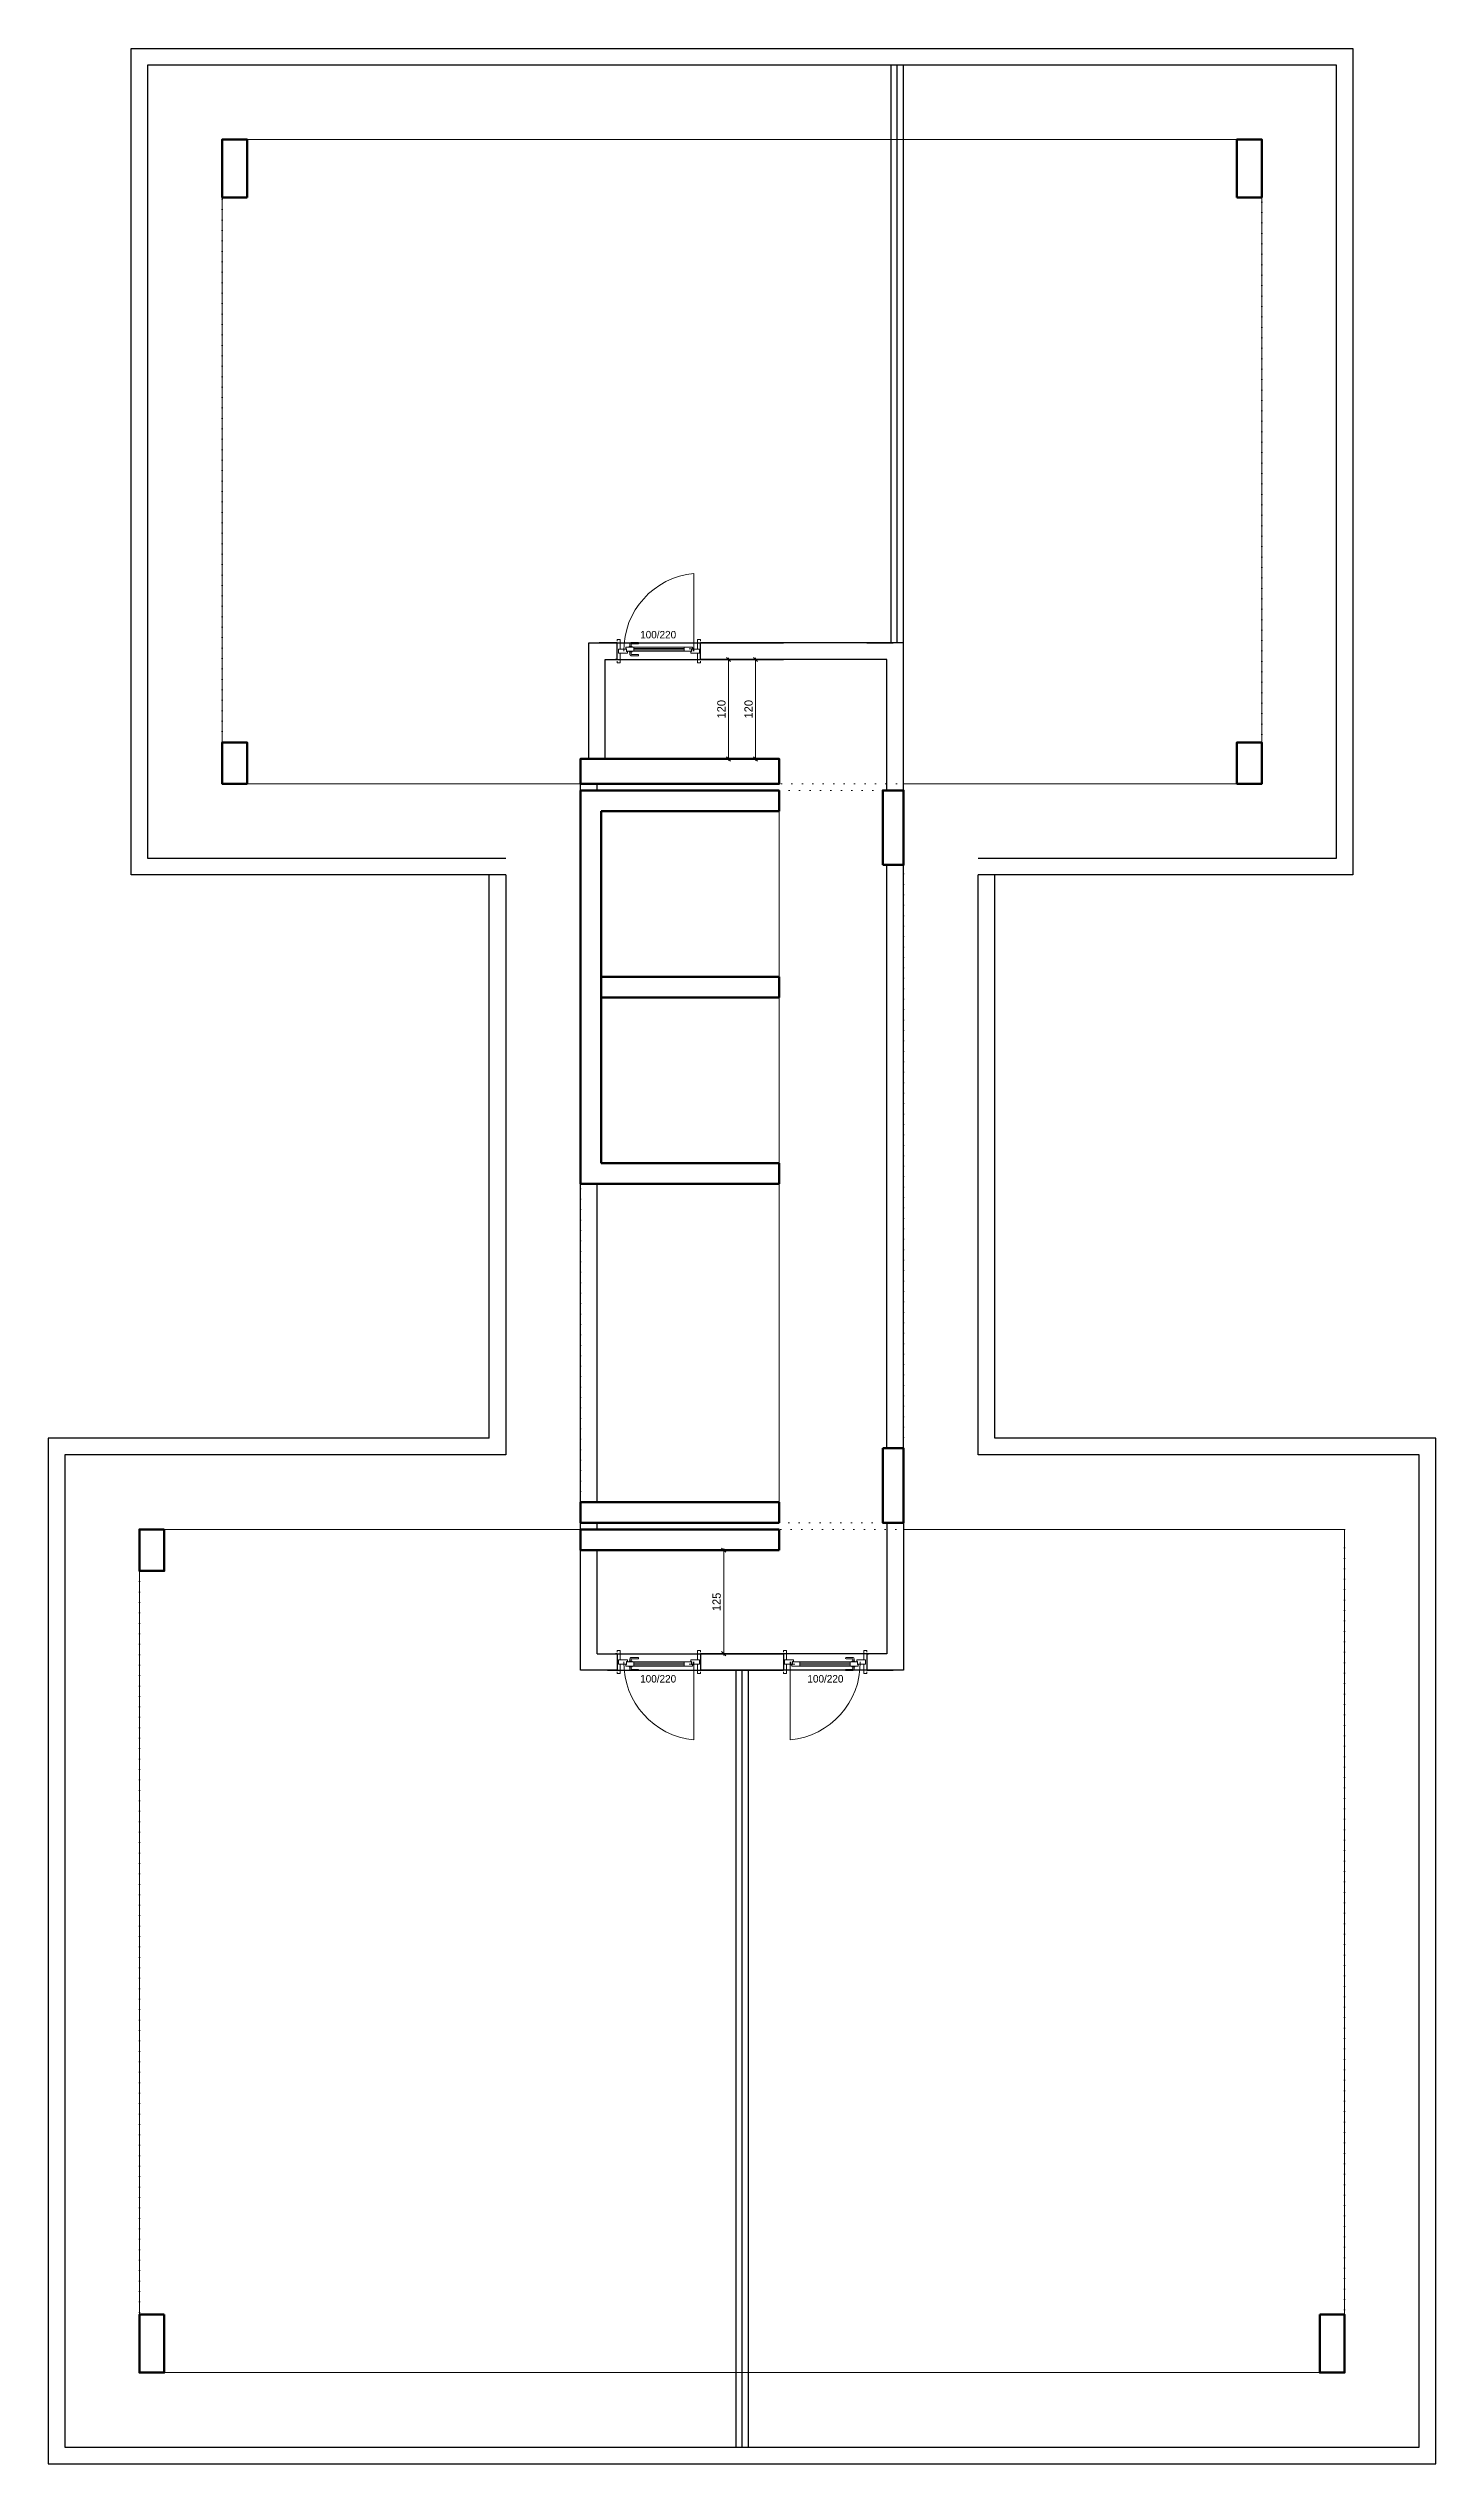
# Model space of a CAD drawing. Header units: centimetres. Extents: x 562865 to 1310255, y -148070 to 32737.
# Drawn here: x 596586 to 598261, y -17978 to -15062 of the extents above; entities that cross this region are included whole.
import ezdxf
from ezdxf.enums import TextEntityAlignment as Align

# ---------------------------------------------------------------- set-up
doc = ezdxf.new("R2010")
doc.units = ezdxf.units.CM
doc.header["$LTSCALE"] = 2.5
doc.linetypes.add('DOT', pattern=[0.25, 0, -0.25])
doc.layers.get('0').update_dxf_attribs({"color": 86})
for name, color, linetype, lineweight in [('ADAKENARI', 18, 'Continuous', 5), ('DUVAR', 4, 'Continuous', 30), ('duvar-kesim', 7, 'Continuous', 0), ('iç ölçü', 106, 'Continuous', 18), ('kapi', 9, 'Continuous', 0), ('kolon', 1, 'Continuous', 53)]:
    doc.layers.add(name, color=color, linetype=linetype, lineweight=lineweight)
doc.layers.add('kapi-yazi', color=7, linetype='Continuous')
doc.styles.add('PINAR', font='comic.ttf')
doc.dimstyles.new('TEMİZ ÖLÇÜ', dxfattribs={"dimtxt": 10, "dimasz": 5, "dimexe": 1.8, "dimexo": 0.625, "dimgap": 3, "dimtad": 1, "dimdec": 0, "dimrnd": 0.5, "dimzin": 1, "dimdsep": 46, "dimtxsty": 'PINAR', "dimblk": 'OBLIQUE', "dimcen": 0.9, "dimdle": 2, "dimclrd": 256, "dimclre": 256, "dimclrt": 7, "dimadec": 0, "dimazin": 0, "dimtfac": 1, "dimtdec": 0, "dimtofl": 0, "dimtmove": 2, "dimatfit": 2, "dimfxl": 10, "dimfxlon": 1, "dimlwd": -1, "dimlwe": -1, "dimarcsym": 0})

msp = doc.modelspace()

# ---------------------------------------------------------------- texts
at = {"layer": 'kapi-yazi', "style": 'PINAR'}
for p in [(597322.4, -15770), (597322.4, -17030.3), (597524.3, -17030.3)]:
    msp.add_text('100/220', height=9, dxfattribs=at).set_placement(p, align=Align.MIDDLE_CENTER)

# ---------------------------------------------------------------- blocks, each defined once
blk = doc.blocks.new('_Oblique')
at = {"color": 0, "linetype": 'ByBlock', "lineweight": -2}
blk.add_line((-0.5, -0.5), (0.5, 0.5), dxfattribs=at)
blk = doc.blocks.new('*D763')
at = {"layer": 'Defpoints', "color": 0}
for p in [(597447.8, -15800), (597440, -15920), (597447.8, -15920)]:
    blk.add_point(p, dxfattribs=at)
at = {"layer": 'iç ölçü'}
for p, q in [((597447.2, -15800), (597438.2, -15800)), ((597440, -15798), (597440, -15922)), ((597447.2, -15920), (597438.2, -15920))]:
    blk.add_line(p, q, dxfattribs=at)
at = {"layer": 'iç ölçü', "linetype": 'ByBlock', "xscale": 5, "yscale": 5, "zscale": 5}
for p, rotation in [((597440, -15800), 90), ((597440, -15920), 270)]:
    blk.add_blockref('_Oblique', p, dxfattribs=dict(at, rotation=rotation))
at = {"layer": 'iç ölçü', "color": 7, "insert": (597431.6, -15860), "char_height": 10, "attachment_point": 5, "rotation": 90, "style": 'PINAR'}
blk.add_mtext('120', dxfattribs=at)
blk = doc.blocks.new('fm-door1')
at = {"linetype": 'Continuous'}
for p, q in [((0, 25), (0, -25)), ((100, 25), (0, 25)), ((80, 32), (80, 0)), ((84, 28), (128, 28)), ((90, 50), (910, 50)), ((90, 50), (90, 30)), ((100, 30), (90, 30)), ((100, 30), (100, -5)), ((100, 30), (100, -5)), ((100, 0), (900, 0)), ((190, 50), (190, 0)), ((810, 50), (810, 0)), ((910, 30), (900, 30)), ((900, 30), (900, -5)), ((900, 25), (1000, 25)), ((910, 50), (910, 30)), ((1000, 25), (1000, -25)), ((110, -25), (0, -25)), ((100, -5), (110, -5)), ((110, -5), (100, -5)), ((110, -5), (110, -25)), ((110, -25), (110, -5)), ((890, -25), (890, -5)), ((890, -5), (900, -5)), ((890, -25), (1000, -25))]:
    blk.add_line(p, q, dxfattribs=at)
at = {"color": 8, "linetype": 'Continuous'}
for p, q in [((190, 35), (810, 35)), ((190, 15), (810, 15))]:
    blk.add_line(p, q, dxfattribs=at)
at = {"linetype": 'Continuous'}
for points in [[(858, 58), (858, 89, 0.414214), (842, 104), (759, 104, 1), (759, 89), (835, 89, -0.414214), (842, 81), (842, 58)], [(858, -8), (858, -39, -0.414214), (842, -54), (759, -54, -1), (759, -39), (835, -39, 0.414214), (842, -31), (842, -8)]]:
    blk.add_lwpolyline(points, format="xyb", dxfattribs=at)
for points in [[(869, 50), (869, 58), (831, 58), (831, 50)], [(869, 0), (869, -8), (831, -8), (831, 0)]]:
    blk.add_lwpolyline(points, dxfattribs=at)
blk.add_circle((84, 32), 4.26, dxfattribs=at)
blk = doc.blocks.new('*D764')
at = {"layer": 'Defpoints', "color": 0}
for p in [(597399.4, -15800), (597399.4, -15920), (597407.2, -15920)]:
    blk.add_point(p, dxfattribs=at)
at = {"layer": 'iç ölçü'}
for p, q in [((597400.1, -15800), (597409, -15800)), ((597407.2, -15798), (597407.2, -15922)), ((597400.1, -15920), (597409, -15920))]:
    blk.add_line(p, q, dxfattribs=at)
at = {"layer": 'iç ölçü', "linetype": 'ByBlock', "xscale": 5, "yscale": 5, "zscale": 5}
for p, rotation in [((597407.2, -15800), 90), ((597407.2, -15920), 270)]:
    blk.add_blockref('_Oblique', p, dxfattribs=dict(at, rotation=rotation))
at = {"layer": 'iç ölçü', "color": 7, "insert": (597398.8, -15860), "char_height": 10, "attachment_point": 5, "rotation": 90, "style": 'PINAR'}
blk.add_mtext('120', dxfattribs=at)
blk = doc.blocks.new('*D765')
at = {"layer": 'Defpoints', "color": 0}
for p in [(597409.2, -16875), (597401.5, -17000), (597409.2, -17000)]:
    blk.add_point(p, dxfattribs=at)
at = {"layer": 'iç ölçü'}
for p, q in [((597408.6, -16875), (597399.7, -16875)), ((597401.5, -16873), (597401.5, -17002)), ((597408.6, -17000), (597399.7, -17000))]:
    blk.add_line(p, q, dxfattribs=at)
at = {"layer": 'iç ölçü', "linetype": 'ByBlock', "xscale": 5, "yscale": 5, "zscale": 5}
for p, rotation in [((597401.5, -16875), 90), ((597401.5, -17000), 270)]:
    blk.add_blockref('_Oblique', p, dxfattribs=dict(at, rotation=rotation))
at = {"layer": 'iç ölçü', "color": 7, "insert": (597393, -16937.5), "char_height": 10, "attachment_point": 5, "rotation": 90, "style": 'PINAR'}
blk.add_mtext('125', dxfattribs=at)

# ---------------------------------------------------------------- dimensions: what is measured, and where the dimension line sits
at = {"layer": 'iç ölçü'}
for base, p1, p2, picture, middle in [((597407.2, -15920), (597399.4, -15800), (597399.4, -15920), '*D764', (597398.8, -15860)), ((597440, -15920), (597447.8, -15800), (597447.8, -15920), '*D763', (597431.6, -15860)), ((597401.5, -17000), (597409.2, -16875), (597409.2, -17000), '*D765', (597393, -16937.5))]:
    dim = msp.add_linear_dim(base=base, p1=p1, p2=p2, angle=90, dimstyle='TEMİZ ÖLÇÜ', override={"dimarcsym": 1}, dxfattribs=at)
    dim.commit()
    dim.dimension.update_dxf_attribs({"geometry": picture, "text_midpoint": middle})

# ---------------------------------------------------------------- linework, layer by layer
at = {"layer": 'ADAKENARI', "color": 2, "linetype": 'DOT', "ltscale": 20}
for points in [[(598050.9, -15172.3), (598050.9, -15950), (596796.3, -15950), (596796.3, -15172.3)], [(597618.6, -15958), (597618.6, -16842), (597228.6, -16842), (597228.6, -15958)], [(598150.9, -17867.7), (598150.9, -16850), (596696.3, -16850), (596696.3, -17867.7)]]:
    msp.add_lwpolyline(points, close=True, dxfattribs=at)
at = {"layer": 'DUVAR'}
for p, q in [((597603.6, -15780), (597603.6, -15082.3)), ((597603.6, -15780), (597603.6, -15082.3)), ((597603.6, -15780), (597603.6, -15082.3)), ((597603.6, -15780), (597603.6, -15082.3)), ((597611.1, -15780), (597611.1, -15082.3)), ((597611.1, -15780), (597611.1, -15082.3)), ((597611.1, -15780), (597611.1, -15082.3)), ((597611.1, -15780), (597611.1, -15082.3)), ((597618.6, -15780), (597618.6, -15082.3)), ((597618.6, -15780), (597618.6, -15082.3)), ((597618.6, -15780), (597618.6, -15082.3)), ((597618.6, -15780), (597618.6, -15082.3)), ((597238.6, -15920), (597238.6, -15780)), ((597238.6, -15780), (597473.8, -15780)), ((597273, -15780), (597251.1, -15780)), ((597258.6, -15920), (597258.6, -15800)), ((597258.6, -15800), (597473.8, -15800)), ((597261.1, -15780), (597473.8, -15780)), ((597271.1, -15800), (597473.8, -15800)), ((597273, -15800), (597271.1, -15800)), ((597273, -15800), (597273, -15780)), ((597618.6, -15780), (597373.5, -15780)), ((597373.5, -15800), (597373.5, -15780)), ((597598.6, -15800), (597373.5, -15800)), ((597574.3, -15780), (597606.1, -15780)), ((597598.6, -15958), (597598.6, -15800)), ((597618.6, -15958), (597618.6, -15780)), ((597228.6, -15958), (597228.6, -15950)), ((597248.6, -15958), (597248.6, -15950)), ((597118.6, -16740), (597118.6, -16060)), ((597598.6, -16752), (597598.6, -16048)), ((597618.6, -16752), (597618.6, -16048)), ((597228.6, -16817), (597228.6, -16433)), ((597248.6, -16817), (597248.6, -16433)), ((597228.6, -16850), (597228.6, -16842)), ((597248.6, -16850), (597248.6, -16842)), ((597598.6, -16842), (597598.6, -17000)), ((597618.6, -16842), (597618.6, -17020)), ((597228.6, -17020), (597228.6, -16875)), ((597248.6, -17000), (597248.6, -16875)), ((597273, -17020), (597228.6, -17020)), ((597248.6, -17000), (597473.8, -17000)), ((597261.1, -17020), (597473.8, -17020)), ((597271.1, -17000), (597473.8, -17000)), ((597273, -17000), (597271.1, -17000)), ((597273, -17000), (597273, -17020)), ((597598.6, -17000), (597373.5, -17000)), ((597373.5, -17000), (597373.5, -17020)), ((597618.6, -17020), (597373.5, -17020)), ((597416.1, -17020), (597416.1, -17957.7)), ((597416.1, -17020), (597416.1, -17957.7)), ((597416.1, -17020), (597416.1, -17957.7)), ((597416.1, -17020), (597416.1, -17957.7)), ((597423.6, -17020), (597423.6, -17957.7)), ((597423.6, -17020), (597423.6, -17957.7)), ((597423.6, -17020), (597423.6, -17957.7)), ((597423.6, -17020), (597423.6, -17957.7)), ((597431.1, -17020), (597431.1, -17957.7)), ((597431.1, -17020), (597431.1, -17957.7)), ((597431.1, -17020), (597431.1, -17957.7)), ((597431.1, -17020), (597431.1, -17957.7)), ((597473.8, -17000), (597473.8, -17020)), ((597574.3, -17000), (597576.1, -17000)), ((597574.3, -17000), (597574.3, -17020)), ((597574.3, -17020), (597606.1, -17020))]:
    msp.add_line(p, q, dxfattribs=at)
for points in [[(597138.6, -16060), (596686.3, -16060), (596686.3, -15062.3), (598160.9, -15062.3), (598160.9, -16060), (597708.6, -16060)], [(597138.6, -16040), (596706.3, -16040), (596706.3, -15082.3), (598140.9, -15082.3), (598140.9, -16040), (597708.6, -16040)], [(597118.6, -16740), (596586.3, -16740), (596586.3, -17977.7), (598260.9, -17977.7), (598260.9, -16740), (597728.6, -16740), (597728.6, -16060)], [(597138.6, -16060), (597138.6, -16760), (596606.3, -16760), (596606.3, -17957.7), (598240.9, -17957.7), (598240.9, -16760), (597708.6, -16760), (597708.6, -16060)]]:
    msp.add_lwpolyline(points, dxfattribs=at)
at = {"layer": 'duvar-kesim'}
for p, q in [((597373.5, -15780), (597273, -15780)), ((597373.5, -15800), (597273, -15800)), ((597373.5, -17000), (597273, -17000)), ((597373.5, -17020), (597273, -17020)), ((597473.8, -17000), (597574.3, -17000)), ((597473.8, -17020), (597574.3, -17020))]:
    msp.add_line(p, q, dxfattribs=at)
at = {"layer": 'iç ölçü'}
for p, q in [((597468.6, -16183), (597468.6, -15983)), ((597468.6, -16408), (597468.6, -16208)), ((597468.6, -16433), (597468.6, -16829.5))]:
    msp.add_line(p, q, dxfattribs=at)
msp.add_lwpolyline([(598150.9, -17867.7), (598150.9, -16850), (597618.6, -16850), (597618.6, -15950), (598050.9, -15950), (598050.9, -15172.3), (596796.3, -15172.3), (596796.3, -15950), (597228.6, -15950), (597228.6, -16850), (596696.3, -16850), (596696.3, -17867.7)], close=True, dxfattribs=at)
at = {"layer": 'kapi'}
for points in [[(597365.5, -15790), (597365.5, -15696, 0.389297), (597281, -15790, 0.414214)], [(597365.5, -17010), (597365.5, -17104, -0.389297), (597281, -17010, -0.414214)], [(597481.8, -17010), (597481.8, -17104, 0.389297), (597566.3, -17010, 0.414214)]]:
    msp.add_lwpolyline(points, format="xyb", dxfattribs=at)
for points in [[(597273, -15778), (597273, -15776), (597276.5, -15776), (597276.5, -15787.5)], [(597273, -15802), (597273, -15804), (597276.5, -15804), (597276.5, -15792.5)], [(597373.5, -15778), (597373.5, -15776), (597370, -15776), (597370, -15787.5)], [(597373.5, -15802), (597373.5, -15804), (597370, -15804), (597370, -15792.5)], [(597273, -16998), (597273, -16996), (597276.5, -16996), (597276.5, -17007.5)], [(597373.5, -16998), (597373.5, -16996), (597370, -16996), (597370, -17007.5)], [(597473.8, -16998), (597473.8, -16996), (597477.3, -16996), (597477.3, -17007.5)], [(597574.3, -16998), (597574.3, -16996), (597570.8, -16996), (597570.8, -17007.5)], [(597273, -17022), (597273, -17024), (597276.5, -17024), (597276.5, -17012.5)], [(597373.5, -17022), (597373.5, -17024), (597370, -17024), (597370, -17012.5)], [(597473.8, -17022), (597473.8, -17024), (597477.3, -17024), (597477.3, -17012.5)], [(597574.3, -17022), (597574.3, -17024), (597570.8, -17024), (597570.8, -17012.5)]]:
    msp.add_lwpolyline(points, dxfattribs=at)
at = {"layer": 'kolon'}
for p, q in [((597228.6, -16433), (597228.6, -15958)), ((597228.6, -15958), (597468.6, -15958)), ((597468.6, -15958), (597468.6, -15983)), ((597468.6, -15983), (597253.6, -15983)), ((597253.6, -15983), (597253.6, -16408)), ((597253.6, -16183), (597468.6, -16183)), ((597468.6, -16208), (597253.6, -16208)), ((597468.6, -16183), (597468.6, -16208)), ((597253.6, -16408), (597468.6, -16408)), ((597468.6, -16408), (597468.6, -16433)), ((597468.6, -16433), (597228.6, -16433)), ((597228.6, -16817), (597468.6, -16817)), ((597228.6, -16842), (597228.6, -16817)), ((597468.6, -16817), (597468.6, -16842)), ((597468.6, -16842), (597228.6, -16842)), ((597228.6, -16850), (597468.6, -16850)), ((597228.6, -16875), (597228.6, -16850)), ((597468.6, -16850), (597468.6, -16875)), ((597468.6, -16875), (597228.6, -16875))]:
    msp.add_line(p, q, dxfattribs=at)
for points in [[(596826.3, -15242.3), (596796.3, -15242.3), (596796.3, -15172.3), (596826.3, -15172.3)], [(598020.9, -15242.3), (598050.9, -15242.3), (598050.9, -15172.3), (598020.9, -15172.3)], [(596826.3, -15950), (596796.3, -15950), (596796.3, -15900), (596826.3, -15900)], [(598020.9, -15950), (598050.9, -15950), (598050.9, -15900), (598020.9, -15900)], [(597228.6, -15950), (597228.6, -15920), (597468.6, -15920), (597468.6, -15950)], [(597593.6, -16048), (597618.6, -16048), (597618.6, -15958), (597593.6, -15958)], [(597593.6, -16752), (597618.6, -16752), (597618.6, -16842), (597593.6, -16842)], [(596726.3, -16850), (596696.3, -16850), (596696.3, -16900), (596726.3, -16900)], [(596726.3, -17797.7), (596696.3, -17797.7), (596696.3, -17867.7), (596726.3, -17867.7)], [(598120.9, -17797.7), (598150.9, -17797.7), (598150.9, -17867.7), (598120.9, -17867.7)]]:
    msp.add_lwpolyline(points, close=True, dxfattribs=at)

# ---------------------------------------------------------------- block references
at = {"layer": 'kapi', "xscale": -0.09799999999813735, "yscale": 0.1, "zscale": 0.098}
msp.add_blockref('fm-door1', (597372.5, -15790), dxfattribs=at)
at = {"layer": 'kapi', "yscale": 0.09999999999854481, "zscale": 0.098, "rotation": 180}
for p, xscale in [((597372.5, -17010), 0.09799999999813735), ((597474.8, -17010), -0.09799999999995634)]:
    msp.add_blockref('fm-door1', p, dxfattribs=dict(at, xscale=xscale))

msp.set_redraw_order([(e.dxf.handle, doc.entitydb.next_handle()) for e in msp.query("TEXT MTEXT ATTDEF DIMENSION ARC_DIMENSION")])  # texts and dimensions are drawn at this point

doc.saveas('drawing.dxf')
